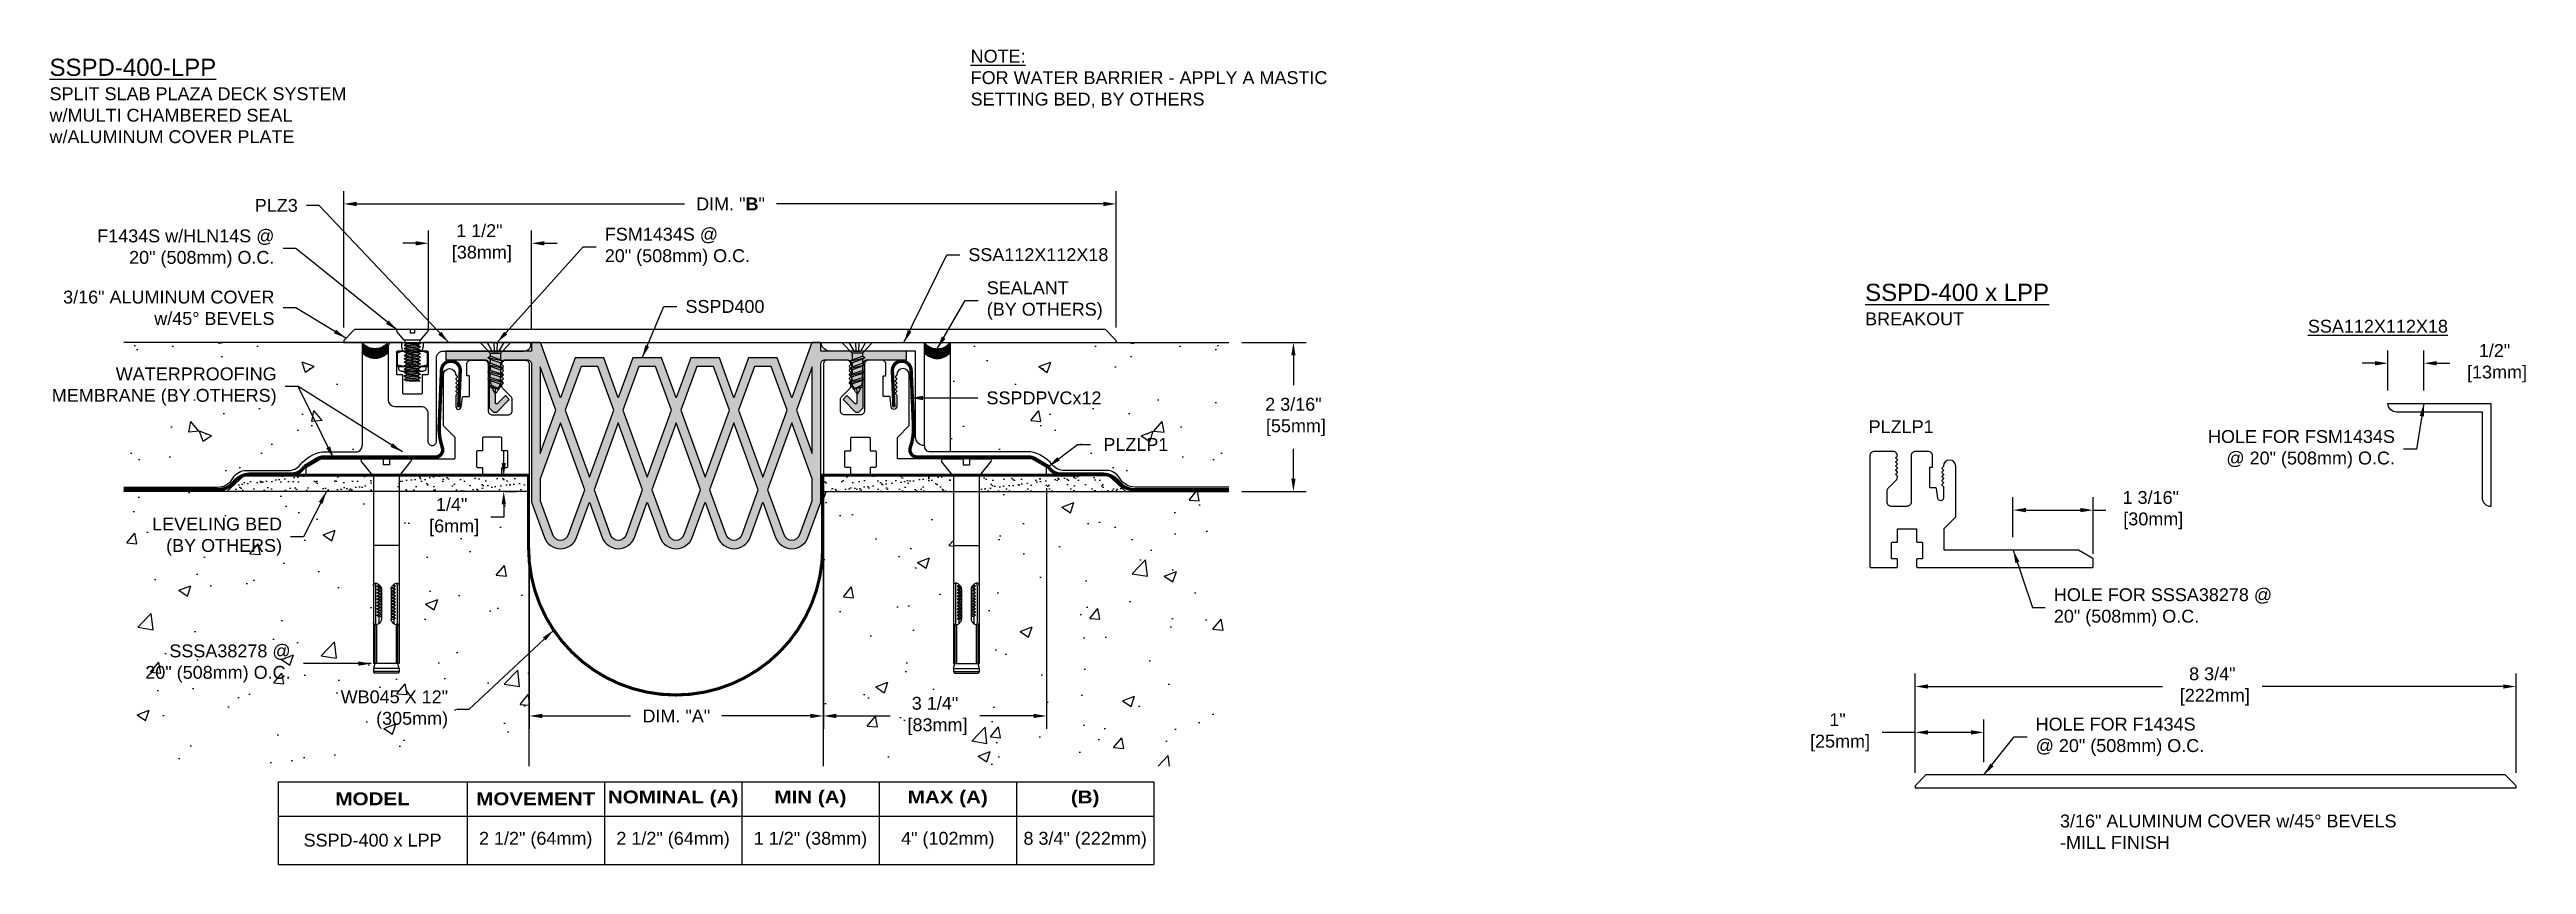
# Model space of a CAD drawing. Header units: inches. Extents: x 0.2 to 36.2, y 0.2 to 12.1.
import ezdxf

# ---------------------------------------------------------------- set-up
doc = ezdxf.new("R2010")
doc.units = ezdxf.units.IN
doc.header["$MEASUREMENT"] = 0
for name, color, linetype in [('Anchors', 4, 'Continuous'), ('Conditions', 1, 'Continuous'), ('Dimensions', 3, 'Continuous'), ('Fillers', 2, 'Continuous'), ('Metals', 7, 'Continuous'), ('Seal', 5, 'Continuous'), ('TABLE', 1, 'Continuous'), ('Text', 2, 'Continuous')]:
    doc.layers.add(name, color=color, linetype=linetype)
doc.styles.add('ARIAL', font='arial.ttf')
doc.styles.add('Arial Bold', font='')
doc.styles.get('Arial Bold').set_extended_font_data('Arial Black')
doc.dimstyles.new('Arial', dxfattribs={"dimtxt": 0.1875, "dimasz": 0.1875, "dimexe": 0.1875, "dimexo": 0.1875, "dimgap": 0.1875, "dimtad": 0, "dimtih": 1, "dimtoh": 1, "dimdec": 4, "dimzin": 0, "dimdsep": 46, "dimlunit": 4, "dimtxsty": 'ARIAL', "dimcen": 0.1875, "dimadec": 0, "dimazin": 0, "dimtfac": 1, "dimtdec": 4, "dimtofl": 0, "dimtmove": 0, "dimatfit": 3, "dimfxl": 0, "dimfrac": 2, "dimtolj": 1, "dimtzin": 0, "dimarcsym": 0})
pattern_1 = [(37.5, (-23.1104, 1.58888), (-0.00629934, 0.1926824), [0, -0.152, 0, -0.17, 0, -0.1625]), (7.5, (-23.1104, 1.58888), (0.1769777, 0.2822146), [0, -0.082, 0, -0.137, 0, -0.0525]), (327.5, (-23.2334, 1.58888), (0.3114142, 0.0005659), [0, -0.05, 0, -0.18, 0, -0.235]), (317.5, (-23.2334, 1.58888), (0.3006127, 0.0877676), [0, -0.025, 0, -0.118, 0, -0.135])]
pattern_2 = [(37.5, (-24.57916, 1.58888), (-0.0062993, 0.1926824), [0, -0.152, 0, -0.17, 0, -0.1625]), (7.5, (-24.57916, 1.58888), (0.1769777, 0.2822146), [0, -0.082, 0, -0.137, 0, -0.0525]), (327.5, (-24.70216, 1.58888), (0.3114142, 0.0005659), [0, -0.05, 0, -0.18, 0, -0.235]), (317.5, (-24.70216, 1.58888), (0.3006127, 0.0877676), [0, -0.025, 0, -0.118, 0, -0.135])]

msp = doc.modelspace()

# ---------------------------------------------------------------- texts
at = {"layer": 'Text', "style": 'ARIAL'}
for s, insert, char_height, width, attachment_point in [('{\\LSSPD-400-LPP\\P\\H0.75x;\\lSPLIT SLAB PLAZA DECK SYSTEM\\Pw/MULTI CHAMBERED SEAL\\Pw/ALUMINUM COVER PLATE}', (0.15543, 11.93056), 0.25, 4.7396332, 1), ('{\\LNOTE:}\\PFOR WATER BARRIER - APPLY A MASTIC SETTING BED, BY OTHERS', (13.5661, 12.06117), 0.1875, 5.9299694, 1), ('PLZ3', (3.76919, 9.79312), 0.1875, 3.2637827, 6), ('F1434S w/HLN14S @\\P20" (508mm) O.C.', (3.42942, 9.16555), 0.1875, 2.5915624, 6), ('FSM1434S @\\P20" (508mm) O.C.', (8.23946, 9.18979), 0.1875, 2.5915624, 4), ('SSA112X112X18', (13.5329, 9.07563), 0.1875, 3.2637827, 4), ('SEALANT\\P(BY OTHERS)', (13.80107, 8.41054), 0.1875, 3.2637827, 4), ('{\\LSSPD-400 x LPP\\P\\H0.75x;\\lBREAKOUT}', (26.59001, 8.65313), 0.25, 4.7396332, 1), ('3/16" ALUMINUM COVER\\Pw/45%%D BEVELS', (3.42942, 8.30199), 0.1875, 3.8104847, 6), ('SSPD400', (9.41392, 8.32158), 0.1875, 2.2001284, 4), ('{\\LSSA112X112X18}', (35.07589, 8.03344), 0.1875, 2.2451472, 6), ('WATERPROOFING\\PMEMBRANE (BY OTHERS)', (3.46167, 7.15626), 0.1875, 4.3238956, 6), ('SSPDPVCx12', (13.79671, 6.99016), 0.1875, 2.6162653, 4), ('\\A1;PLZLP1', (26.64152, 6.57213), 0.1875, 2.4899842, 4), ('HOLE FOR FSM1434S \\P@ 20" (508mm) O.C.', (34.30398, 6.24391), 0.1875, 3.9506446, 6), ('\\A1;PLZLP1', (15.49889, 6.31314), 0.1875, 1.5723882, 4), ('LEVELING BED\\P(BY OTHERS)', (3.54017, 4.97034), 0.1875, 3.9533146, 6), ('HOLE FOR SSSA38278 @\\P20" (508mm) O.C.', (29.33846, 3.94101), 0.1875, 3.6647516, 4), ('SSSA38278 @\\P20" (508mm) O.C.', (3.66528, 3.12252), 0.1875, 3.3236063, 6), ('HOLE FOR F1434S\\P@ 20" (508mm) O.C.', (29.07276, 2.05649), 0.1875, 3.9506446, 4), ('3/16" ALUMINUM COVER w/45%%D BEVELS\\P-MILL FINISH', (29.4275, 0.67262), 0.1875, 7.9297767, 4)]:
    msp.add_mtext(s, dxfattribs=dict(at, insert=insert, char_height=char_height, width=width, attachment_point=attachment_point))
at = {"layer": 'Text', "insert": (5.95743, 2.45339), "char_height": 0.1875, "attachment_point": 6, "style": 'ARIAL'}
msp.add_mtext('WB045 X 12"\\P(305mm)', dxfattribs=at)

# ---------------------------------------------------------------- blocks, each defined once
blk = doc.blocks.new('PLZLP1')
blk.add_lwpolyline([(1.247, 0.73, 0.198912), (1.25, 0.737), (1.25, 1.473, 1), (1.07, 1.473, -0.198912), (1.067, 1.466), (1.051, 1.45, 0.414214), (1.051, 1.436), (1.067, 1.42, -0.198912), (1.07, 1.413, -0.198912), (1.067, 1.406), (1.051, 1.39, 0.414214), (1.051, 1.376), (1.067, 1.36, -0.198912), (1.07, 1.353, -0.198912), (1.067, 1.346), (1.051, 1.33, 0.414214), (1.051, 1.316), (1.067, 1.3, -0.198912), (1.07, 1.293, -0.198912), (1.067, 1.286), (1.051, 1.27, 0.414214), (1.051, 1.256), (1.067, 1.24, -0.198912), (1.07, 1.233, -0.198912), (1.067, 1.226), (1.051, 1.21, 0.414214), (1.051, 1.196), (1.067, 1.18, -0.198912), (1.07, 1.173), (1.07, 1.01, -0.93609), (0.99, 1.005), (0.971, 1.149, 0.376062), (0.961, 1.158), (0.88, 1.158, -0.414214), (0.87, 1.168), (0.87, 1.448, -0.414214), (0.88, 1.458), (0.9, 1.458, 0.414214), (0.91, 1.468), (0.91, 1.626, 0.414214), (0.847, 1.688), (0.662, 1.688, 0.414214), (0.6, 1.626), (0.6, 0.951, -0.414214), (0.537, 0.888), (0.312, 0.888, -0.414214), (0.25, 0.951), (0.25, 1.112, -0.198912), (0.268, 1.156), (0.382, 1.27, 0.198912), (0.4, 1.314), (0.4, 1.326, 0.198912), (0.397, 1.333), (0.381, 1.348, -0.414214), (0.381, 1.363), (0.397, 1.378, 0.198912), (0.4, 1.386, 0.198912), (0.397, 1.393), (0.381, 1.408, -0.414214), (0.381, 1.423), (0.397, 1.438, 0.198912), (0.4, 1.446, 0.198912), (0.397, 1.453), (0.381, 1.468, -0.414214), (0.381, 1.483), (0.397, 1.498, 0.198912), (0.4, 1.506, 0.198912), (0.397, 1.513), (0.381, 1.528, -0.414214), (0.381, 1.543), (0.397, 1.558, 0.198912), (0.4, 1.566, 0.198912), (0.397, 1.573), (0.381, 1.588, -0.414214), (0.381, 1.603), (0.397, 1.618, 0.198912), (0.4, 1.626, 0.414214), (0.337, 1.688), (0.062, 1.688, 0.414214), (0, 1.626), (0, 0.01, 0.414214), (0.01, 0), (0.39, 0, 0.414214), (0.4, 0.01), (0.4, 0.115, 0.414214), (0.39, 0.125), (0.322, 0.125, -0.414214), (0.312, 0.135), (0.312, 0.355, -0.414214), (0.322, 0.365), (0.39, 0.365, 0.414214), (0.4, 0.375), (0.4, 0.553, -0.414214), (0.41, 0.563), (0.67, 0.563, -0.414214), (0.68, 0.553), (0.68, 0.375, 0.414214), (0.69, 0.365), (0.757, 0.365, -0.414214), (0.767, 0.355), (0.767, 0.135, -0.414214), (0.757, 0.125), (0.69, 0.125, 0.414214), (0.68, 0.115), (0.68, 0.01, 0.414214), (0.69, 0), (3.24, 0, 0.414214), (3.25, 0.01), (3.25, 0.119, 0.267949), (3.245, 0.128), (3.036, 0.249, 0.131652), (3.031, 0.25), (1.09, 0.25, -0.414214), (1.08, 0.26), (1.08, 0.558, -0.198912), (1.083, 0.565)], format="xyb", close=True)
blk = doc.blocks.new('SSSA38278')
for p, q in [((-0.341, 0), (-0.045, 0)), ((-0.045, 0), (-0.045, -0.09)), ((0.045, 0), (0.341, 0)), ((0.045, 0), (0.045, -0.09)), ((-0.191, -0.246), (-0.36, -0.039)), ((-0.187, -0.256), (-0.187, -2.982)), ((-0.045, -0.09), (0.045, -0.09)), ((0.188, -0.256), (0.188, -2.982)), ((0.191, -0.246), (0.36, -0.039)), ((-0.187, -1.262), (0.188, -1.262)), ((-0.157, -1.843), (-0.157, -2.387)), ((-0.135, -1.857), (-0.108, -1.84)), ((-0.135, -1.857), (-0.089, -1.849)), ((-0.135, -1.857), (-0.108, -1.873)), ((-0.135, -1.904), (-0.108, -1.887)), ((-0.135, -1.904), (-0.071, -1.893)), ((-0.135, -1.904), (-0.108, -1.92)), ((-0.135, -1.951), (-0.108, -1.934)), ((-0.135, -1.951), (-0.07, -1.94)), ((-0.135, -1.951), (-0.108, -1.967)), ((-0.135, -1.998), (-0.108, -1.981)), ((-0.135, -1.998), (-0.07, -1.986)), ((-0.135, -1.998), (-0.108, -2.014)), ((-0.135, -2.044), (-0.108, -2.028)), ((-0.135, -2.044), (-0.07, -2.033)), ((-0.135, -2.044), (-0.108, -2.061)), ((-0.135, -2.091), (-0.108, -2.075)), ((-0.135, -2.091), (-0.07, -2.08)), ((-0.135, -2.091), (-0.108, -2.108)), ((-0.135, -2.138), (-0.108, -2.122)), ((-0.135, -2.138), (-0.07, -2.127)), ((-0.135, -2.138), (-0.108, -2.155)), ((-0.108, -1.83), (-0.108, -1.84)), ((-0.108, -1.84), (-0.098, -1.838)), ((-0.078, -1.867), (-0.108, -1.873)), ((-0.108, -1.873), (-0.108, -1.887)), ((-0.108, -1.887), (-0.073, -1.88)), ((-0.07, -1.912), (-0.108, -1.92)), ((-0.108, -1.92), (-0.108, -1.934)), ((-0.108, -1.934), (-0.07, -1.926)), ((-0.07, -1.959), (-0.108, -1.967)), ((-0.108, -1.967), (-0.108, -1.981)), ((-0.108, -1.981), (-0.07, -1.973)), ((-0.07, -2.006), (-0.108, -2.014)), ((-0.108, -2.014), (-0.108, -2.028)), ((-0.108, -2.028), (-0.07, -2.02)), ((-0.07, -2.053), (-0.108, -2.061)), ((-0.108, -2.061), (-0.108, -2.075)), ((-0.108, -2.075), (-0.07, -2.067)), ((-0.07, -2.1), (-0.108, -2.108)), ((-0.108, -2.108), (-0.108, -2.122)), ((-0.108, -2.122), (-0.07, -2.114)), ((-0.07, -2.147), (-0.108, -2.155)), ((-0.108, -2.155), (-0.108, -2.169)), ((-0.108, -2.169), (-0.07, -2.16)), ((-0.07, -1.896), (-0.07, -2.334)), ((0.071, -1.895), (0.108, -1.887)), ((0.071, -1.896), (0.071, -2.334)), ((0.071, -1.915), (0.135, -1.904)), ((0.071, -1.915), (0.135, -1.904)), ((0.108, -1.92), (0.071, -1.928)), ((0.071, -1.942), (0.108, -1.934)), ((0.071, -1.962), (0.135, -1.951)), ((0.108, -1.967), (0.071, -1.975)), ((0.071, -1.989), (0.108, -1.981)), ((0.071, -2.009), (0.135, -1.998)), ((0.108, -2.014), (0.071, -2.022)), ((0.071, -2.036), (0.108, -2.028)), ((0.071, -2.056), (0.135, -2.044)), ((0.108, -2.061), (0.071, -2.069)), ((0.071, -2.083), (0.108, -2.075)), ((0.071, -2.103), (0.135, -2.091)), ((0.108, -2.108), (0.071, -2.116)), ((0.071, -2.13), (0.108, -2.122)), ((0.071, -2.149), (0.135, -2.138)), ((0.108, -2.155), (0.071, -2.163)), ((0.108, -1.873), (0.072, -1.881)), ((0.078, -1.867), (0.135, -1.857)), ((0.093, -1.844), (0.108, -1.84)), ((0.108, -1.83), (0.108, -1.84)), ((0.135, -1.857), (0.108, -1.84)), ((0.135, -1.857), (0.108, -1.873)), ((0.108, -1.873), (0.108, -1.887)), ((0.135, -1.904), (0.108, -1.887)), ((0.135, -1.904), (0.108, -1.92)), ((0.108, -1.92), (0.108, -1.934)), ((0.135, -1.951), (0.108, -1.934)), ((0.135, -1.951), (0.108, -1.967)), ((0.108, -1.967), (0.108, -1.981)), ((0.135, -1.998), (0.108, -1.981)), ((0.135, -1.998), (0.108, -2.014)), ((0.108, -2.014), (0.108, -2.028)), ((0.135, -2.044), (0.108, -2.028)), ((0.135, -2.044), (0.108, -2.061)), ((0.108, -2.061), (0.108, -2.075)), ((0.135, -2.091), (0.108, -2.075)), ((0.135, -2.091), (0.108, -2.108)), ((0.108, -2.108), (0.108, -2.122)), ((0.135, -2.138), (0.108, -2.122)), ((0.135, -2.138), (0.108, -2.155)), ((0.108, -2.155), (0.108, -2.169)), ((0.158, -1.843), (0.158, -2.387)), ((-0.166, -2.42), (-0.166, -2.982)), ((-0.143, -2.42), (-0.143, -2.982)), ((-0.135, -2.185), (-0.108, -2.169)), ((-0.135, -2.185), (-0.07, -2.174)), ((-0.135, -2.185), (-0.108, -2.202)), ((-0.135, -2.232), (-0.108, -2.215)), ((-0.135, -2.232), (-0.07, -2.221)), ((-0.135, -2.232), (-0.108, -2.248)), ((-0.135, -2.279), (-0.108, -2.262)), ((-0.135, -2.279), (-0.07, -2.268)), ((-0.135, -2.279), (-0.108, -2.295)), ((-0.135, -2.326), (-0.108, -2.309)), ((-0.135, -2.326), (-0.07, -2.315)), ((-0.135, -2.326), (-0.108, -2.342)), ((-0.07, -2.193), (-0.108, -2.202)), ((-0.108, -2.202), (-0.108, -2.215)), ((-0.108, -2.215), (-0.07, -2.207)), ((-0.07, -2.24), (-0.108, -2.248)), ((-0.108, -2.248), (-0.108, -2.262)), ((-0.108, -2.262), (-0.07, -2.254)), ((-0.07, -2.287), (-0.108, -2.295)), ((-0.108, -2.295), (-0.108, -2.309)), ((-0.108, -2.309), (-0.07, -2.301)), ((-0.07, -2.334), (-0.108, -2.342)), ((-0.108, -2.342), (-0.108, -2.401)), ((0.071, -2.177), (0.108, -2.169)), ((0.071, -2.196), (0.135, -2.185)), ((0.108, -2.202), (0.071, -2.21)), ((0.071, -2.224), (0.108, -2.215)), ((0.071, -2.243), (0.135, -2.232)), ((0.108, -2.248), (0.071, -2.257)), ((0.071, -2.27), (0.108, -2.262)), ((0.071, -2.29), (0.135, -2.279)), ((0.108, -2.295), (0.071, -2.303)), ((0.135, -2.185), (0.108, -2.169)), ((0.135, -2.185), (0.108, -2.202)), ((0.108, -2.202), (0.108, -2.215)), ((0.135, -2.232), (0.108, -2.215)), ((0.135, -2.232), (0.108, -2.248)), ((0.108, -2.248), (0.108, -2.262)), ((0.135, -2.279), (0.108, -2.262)), ((0.135, -2.279), (0.108, -2.295)), ((0.108, -2.295), (0.108, -2.401)), ((0.143, -2.42), (0.143, -2.982)), ((0.166, -2.42), (0.166, -2.982)), ((-0.187, -3.053), (-0.168, -2.982)), ((-0.187, -2.982), (0.188, -2.982)), ((-0.187, -3.053), (0.188, -3.053)), ((-0.187, -3.053), (-0.187, -3.099)), ((-0.187, -3.099), (0.188, -3.099)), ((-0.187, -3.099), (-0.174, -3.123)), ((-0.174, -3.123), (0.174, -3.123)), ((0.168, -2.982), (0.188, -3.053)), ((0.188, -3.099), (0.174, -3.123)), ((0.188, -3.053), (0.188, -3.099))]:
    blk.add_line(p, q)
for centre, radius, start, end in [((-0.341, -0.024), 0.0239, 90, 219.032), ((-0.202, -0.256), 0.015, 0, 39.1666), ((0.203, -0.256), 0.015, 140.8334, 180), ((0.341, -0.024), 0.0239, 320.968, 90), ((-0.159, -1.839), 0.0276, 135, 168.9394), ((-0.135, -1.843), 0.0524, 168.9394, 180), ((-0.159, -1.839), 0.0276, 101.0606, 135), ((-0.155, -1.863), 0.0524, 76.6123, 101.0606), ((-0.129, -1.839), 0.0276, 135, 168.9394), ((-0.105, -1.843), 0.0524, 168.9394, 180), ((-0.129, -1.839), 0.0276, 110.9085, 135), ((-0.161, -1.888), 0.0783, 59.3028, 76.6123), ((-0.179, -1.919), 0.114, 45, 59.3028), ((-0.179, -1.919), 0.114, 30.6972, 45), ((-0.148, -1.901), 0.0783, 13.3877, 30.6972), ((-0.123, -1.895), 0.0524, 358.2993, 13.3877), ((0.123, -1.895), 0.0524, 166.6123, 181.7007), ((0.148, -1.901), 0.0783, 149.3028, 166.6123), ((0.179, -1.919), 0.114, 135, 149.3028), ((0.179, -1.919), 0.114, 120.6972, 135), ((0.161, -1.888), 0.0783, 103.3877, 120.6972), ((0.129, -1.839), 0.0276, 45, 69.0915), ((0.155, -1.863), 0.0524, 78.9394, 103.3877), ((0.129, -1.839), 0.0276, 11.0606, 45), ((0.105, -1.843), 0.0524, 360, 11.0606), ((0.159, -1.839), 0.0276, 45, 78.9394), ((0.159, -1.839), 0.0276, 11.0606, 45), ((0.135, -1.843), 0.0524, 0, 11.0606), ((-0.135, -2.387), 0.0524, 180, 191.0606), ((-0.159, -2.392), 0.0276, 191.0606, 225), ((-0.159, -2.392), 0.0276, 225, 258.9394), ((-0.155, -2.367), 0.0524, 258.9394, 283.3877), ((-0.105, -2.387), 0.0524, 180, 191.0606), ((-0.129, -2.392), 0.0276, 191.0606, 225), ((-0.129, -2.392), 0.0276, 225, 249.0915), ((-0.161, -2.342), 0.0783, 283.3877, 300.6972), ((-0.179, -2.311), 0.114, 300.6972, 315), ((-0.179, -2.311), 0.114, 315, 329.3028), ((-0.148, -2.329), 0.0783, 329.3028, 346.6123), ((-0.123, -2.335), 0.0524, 346.6123, 1.7007), ((0.123, -2.335), 0.0524, 178.2993, 193.3877), ((0.148, -2.329), 0.0783, 193.3877, 210.6972), ((0.179, -2.311), 0.114, 210.6972, 225), ((0.179, -2.311), 0.114, 225, 239.3028), ((0.161, -2.342), 0.0783, 239.3028, 256.6123), ((0.129, -2.392), 0.0276, 290.9085, 315), ((0.155, -2.367), 0.0524, 256.6123, 281.0606), ((0.129, -2.392), 0.0276, 315, 348.9394), ((0.105, -2.387), 0.0524, 348.9394, 0), ((0.159, -2.392), 0.0276, 281.0606, 315), ((0.159, -2.392), 0.0276, 315, 348.9394), ((0.135, -2.387), 0.0524, 348.9394, 360)]:
    blk.add_arc(centre, radius, start, end)
blk = doc.blocks.new('*D5')
at = {"layer": 'Defpoints', "color": 0}
for p in [(14.672, 5.865), (11.422, 3.807), (11.422, 2.36)]:
    blk.add_point(p, dxfattribs=at)
at = {"layer": 'Dimensions', "color": 0, "lineweight": -2}
for p, q in [((14.672, 5.677), (14.672, 2.173)), ((11.422, 3.62), (11.422, 2.173)), ((11.609, 2.36), (12.395, 2.36)), ((14.484, 2.36), (13.699, 2.36))]:
    blk.add_line(p, q, dxfattribs=at)
at = {"layer": 'Dimensions', "color": 0}
for points in [[(11.609, 2.391), (11.609, 2.329), (11.422, 2.36)], [(14.484, 2.391), (14.484, 2.329), (14.672, 2.36)]]:
    blk.add_solid(points, dxfattribs=at)
at = {"layer": 'Dimensions', "color": 0, "insert": (13.047, 2.36), "char_height": 0.1875, "attachment_point": 5, "style": 'ARIAL'}
blk.add_mtext('\\A1;3 1/4"\\P [83mm]', dxfattribs=at)
blk = doc.blocks.new('*D6')
at = {"layer": 'Defpoints', "color": 0}
for p in [(17.327, 7.798), (18.266, 7.798), (17.328, 5.63)]:
    blk.add_point(p, dxfattribs=at)
at = {"layer": 'Dimensions', "color": 0, "lineweight": -2}
for p, q in [((17.514, 7.798), (18.453, 7.798)), ((18.266, 7.61), (18.266, 7.179)), ((18.266, 5.817), (18.266, 6.248)), ((17.515, 5.63), (18.453, 5.63))]:
    blk.add_line(p, q, dxfattribs=at)
at = {"layer": 'Dimensions', "color": 0}
for points in [[(18.234, 7.61), (18.297, 7.61), (18.266, 7.798)], [(18.234, 5.817), (18.297, 5.817), (18.266, 5.63)]]:
    blk.add_solid(points, dxfattribs=at)
at = {"layer": 'Dimensions', "color": 0, "insert": (18.266, 6.714), "char_height": 0.1875, "attachment_point": 5, "style": 'ARIAL'}
blk.add_mtext('\\A1;2 3/16"\\P [55mm]', dxfattribs=at)
blk = doc.blocks.new('*D7')
at = {"layer": 'Defpoints', "color": 0}
for p in [(5.672, 9.242), (5.672, 7.798), (7.172, 7.798)]:
    blk.add_point(p, dxfattribs=at)
at = {"layer": 'Dimensions', "color": 0, "lineweight": -2}
for p, q in [((5.672, 7.985), (5.672, 9.43)), ((7.172, 7.985), (7.172, 9.43)), ((5.484, 9.242), (5.297, 9.242)), ((7.359, 9.242), (7.547, 9.242))]:
    blk.add_line(p, q, dxfattribs=at)
at = {"layer": 'Dimensions', "color": 0}
for points in [[(5.484, 9.274), (5.484, 9.211), (5.672, 9.242)], [(7.359, 9.274), (7.359, 9.211), (7.172, 9.242)]]:
    blk.add_solid(points, dxfattribs=at)
at = {"layer": 'Dimensions', "color": 0, "insert": (6.413, 9.242), "char_height": 0.1875, "attachment_point": 5, "style": 'ARIAL'}
blk.add_mtext('\\A1;1 1/2"\\P [38mm]', dxfattribs=at)
blk = doc.blocks.new('*D8')
at = {"layer": 'Defpoints', "color": 0}
for p in [(7.13, 5.855), (6.6, 5.63), (6.768, 5.63)]:
    blk.add_point(p, dxfattribs=at)
at = {"layer": 'Dimensions', "color": 0, "lineweight": -2}
for p, q in [((6.768, 6.042), (6.768, 6.23)), ((6.943, 5.855), (6.581, 5.855)), ((6.768, 5.442), (6.768, 5.255)), ((6.788, 5.63), (6.956, 5.63)), ((6.768, 5.255), (6.581, 5.255))]:
    blk.add_line(p, q, dxfattribs=at)
at = {"layer": 'Dimensions', "color": 0}
for points in [[(6.737, 6.042), (6.799, 6.042), (6.768, 5.855)], [(6.737, 5.442), (6.799, 5.442), (6.768, 5.63)]]:
    blk.add_solid(points, dxfattribs=at)
at = {"layer": 'Dimensions', "color": 0, "insert": (6.01, 5.255), "char_height": 0.1875, "attachment_point": 5, "style": 'ARIAL'}
blk.add_mtext('\\A1;1/4"\\P [6mm]', dxfattribs=at)
blk = doc.blocks.new('*D9')
at = {"layer": 'Defpoints', "color": 0}
for p in [(7.14, 5.63), (11.422, 5.63), (7.14, 2.36)]:
    blk.add_point(p, dxfattribs=at)
at = {"layer": 'Dimensions', "color": 0, "lineweight": -2}
for p, q in [((7.14, 5.442), (7.14, 2.173)), ((11.422, 5.442), (11.422, 2.173)), ((7.328, 2.36), (8.616, 2.36)), ((11.234, 2.36), (9.945, 2.36))]:
    blk.add_line(p, q, dxfattribs=at)
at = {"layer": 'Dimensions', "color": 0}
for points in [[(7.328, 2.391), (7.328, 2.329), (7.14, 2.36)], [(11.234, 2.391), (11.234, 2.329), (11.422, 2.36)]]:
    blk.add_solid(points, dxfattribs=at)
at = {"layer": 'Dimensions', "color": 0, "insert": (9.281, 2.36), "char_height": 0.1875, "attachment_point": 5, "style": 'ARIAL'}
blk.add_mtext('\\A1;DIM. "A"', dxfattribs=at)
blk = doc.blocks.new('SSA112X112X18')
blk.add_lwpolyline([(0, 0), (-1.5, 0), (-1.5, -1.5, 0.414214), (-1.375, -1.375), (-1.375, -0.125), (-0.125, -0.125, 0.414214)], format="xyb", close=True)
blk = doc.blocks.new('FSM1434S')
for p, q in [((0.202, 0), (-0.202, 0)), ((-0.122, 0), (-0.046, -0.132)), ((-0.024, 0), (-0.019, -0.132)), ((0.024, 0), (0.019, -0.132)), ((0.122, 0), (0.046, -0.132)), ((-0.209, -0.016), (-0.075, -0.154)), ((-0.112, -0.221), (-0.075, -0.2)), ((0.113, -0.273), (-0.112, -0.221)), ((-0.112, -0.221), (-0.075, -0.243)), ((-0.112, -0.325), (-0.075, -0.303)), ((0.113, -0.376), (-0.112, -0.325)), ((-0.112, -0.325), (-0.075, -0.346)), ((-0.075, -0.154), (0.075, -0.154)), ((-0.075, -0.154), (-0.075, -0.2)), ((0.075, -0.251), (-0.075, -0.2)), ((-0.075, -0.243), (-0.075, -0.246)), ((-0.075, -0.243), (-0.075, -0.303)), ((-0.075, -0.243), (0.075, -0.295)), ((0.075, -0.354), (-0.075, -0.303)), ((-0.075, -0.346), (0.075, -0.398)), ((-0.075, -0.346), (-0.075, -0.406)), ((-0.046, -0.132), (0.046, -0.132)), ((0.209, -0.016), (0.075, -0.154)), ((0.075, -0.154), (0.075, -0.251)), ((0.113, -0.273), (0.075, -0.251)), ((0.113, -0.273), (0.075, -0.295)), ((0.075, -0.295), (0.075, -0.298)), ((0.075, -0.295), (0.075, -0.354)), ((0.113, -0.376), (0.075, -0.354)), ((-0.112, -0.428), (-0.075, -0.406)), ((0.113, -0.479), (-0.112, -0.428)), ((-0.112, -0.428), (-0.075, -0.449)), ((-0.112, -0.531), (-0.075, -0.509)), ((0.105, -0.581), (-0.112, -0.531)), ((-0.112, -0.531), (-0.075, -0.553)), ((-0.089, -0.64), (-0.063, -0.619)), ((0.058, -0.681), (-0.089, -0.64)), ((-0.089, -0.64), (-0.051, -0.661)), ((0.075, -0.458), (-0.075, -0.406)), ((-0.075, -0.509), (-0.075, -0.449)), ((-0.075, -0.449), (0.075, -0.501)), ((0.073, -0.56), (-0.075, -0.509)), ((-0.075, -0.553), (0.067, -0.602)), ((0.058, -0.681), (-0.063, -0.619)), ((-0.051, -0.661), (0.058, -0.681)), ((0.105, -0.581), (0.067, -0.602)), ((0.105, -0.581), (0.073, -0.56)), ((0.113, -0.376), (0.075, -0.398)), ((0.075, -0.398), (0.075, -0.458)), ((0.113, -0.479), (0.075, -0.458)), ((0.113, -0.479), (0.075, -0.501)), ((0.075, -0.524), (0.075, -0.501))]:
    blk.add_line(p, q)
for centre, radius, start, end in [((-0.202, -0.01), 0.0096, 90, 224.3206), ((0.202, -0.01), 0.0096, 315.6794, 90), ((0.298, -0.526), 0.373, 184.1974, 194.4309), ((0.298, -0.526), 0.373, 201.2487, 216.9667), ((-0.298, -0.526), 0.373, 323.0333, 335.8104), ((-0.298, -0.526), 0.373, 336.5004, 348.2654), ((-0.298, -0.526), 0.373, 354.6624, 0.1882)]:
    blk.add_arc(centre, radius, start, end)
blk = doc.blocks.new('Sealant')
blk.add_hatch(color=253).paths.add_polyline_path([(0, -0.143), (0, 0, -0.481905), (-0.378, 0), (-0.378, -0.143, 0.481905)])
for centre in [(-0.189, 0.151), (-0.189, 0.008)]:
    blk.add_arc(centre, 0.242, 218.5407, 321.4593)
blk = doc.blocks.new('*T16')
at = {"layer": 'TABLE', "color": 0, "linetype": 'ByBlock', "lineweight": -2}
for p, q in [((0, 0), (12.75, 0)), ((0, 0), (0, -1.205)), ((2.75, 0), (2.75, -1.205)), ((4.75, 0), (4.75, -1.205)), ((6.75, 0), (6.75, -1.205)), ((8.75, 0), (8.75, -1.205)), ((10.75, 0), (10.75, -1.205)), ((12.75, 0), (12.75, -1.205)), ((0, -0.5), (12.75, -0.5)), ((0, -1.205), (12.75, -1.205))]:
    blk.add_line(p, q, dxfattribs=at)
at = {"layer": 'TABLE', "color": 2, "char_height": 0.1875, "attachment_point": 5}
for s, insert, width, style in [('{\\fArial Black|b0|i0|c0|p34;MODEL}', (1.375, -0.25), 2.63, 'Arial Bold'), ('{\\fArial Black|b0|i0|c0|p34;MOVEMENT}', (3.75, -0.25), 1.88, 'Arial Bold'), ('{\\fArial Black|b0|i0|c0|p34;NOMINAL (A)}', (5.75, -0.25), 1.88, 'Arial Bold'), ('{\\fArial Black|b0|i0|c0|p34;MIN (A)}', (7.75, -0.25), 1.88, 'Arial Bold'), ('{\\fArial Black|b0|i0|c0|p34;MAX (A)}', (9.75, -0.25), 1.88, 'Arial Bold'), ('(B)', (11.75, -0.25), 1.88, 'Arial Bold'), ('2 1/2" (64mm)', (3.75, -0.852), 1.88, 'ARIAL'), ('2 1/2" (64mm)', (5.75, -0.852), 1.88, 'ARIAL'), ('1 1/2" (38mm)', (7.75, -0.852), 1.88, 'ARIAL'), ('4" (102mm)', (9.75, -0.852), 1.88, 'ARIAL'), ('8 3/4" (222mm)', (11.75, -0.852), 1.88, 'ARIAL'), ('SSPD-400 x LPP', (1.375, -0.852), 2.63, 'ARIAL')]:
    blk.add_mtext(s, dxfattribs=dict(at, insert=insert, width=width, style=style))
blk = doc.blocks.new('SSPD400')
h = blk.add_hatch(color=256)
h.paths.add_polyline_path([(1.893, 0.03), (1.475, 0.03), (1.263, -0.552), (1.051, 0.03), (0.633, 0.03), (0.421, -0.552), (0.129, 0.25), (0, 0.25), (0, 0.125), (-1.25, 0.125), (-1.25, 0), (-0.679, 0, -0.414214), (-0.616, -0.063), (-0.616, -0.697), (-0.553, -0.76), (-0.508, -0.76), (-0.326, -0.578), (-0.382, -0.521), (-0.5, -0.639, -0.668179), (-0.526, -0.629), (-0.526, -0.45, -0.414214), (-0.486, -0.41, 0.414214), (-0.446, -0.37), (-0.446, -0.063, -0.414214), (-0.383, 0), (-0.063, 0, -0.414214), (0, -0.063), (0, -2.074), (0.186, -2.586, 0.315299), (0.421, -2.75, 0.315299), (0.656, -2.586), (0.842, -2.074), (1.028, -2.586, 0.315299), (1.263, -2.75, 0.315299), (1.498, -2.586), (1.684, -2.074), (1.87, -2.586, 0.315299), (2.105, -2.75, 0.315299), (2.34, -2.586), (2.526, -2.074), (2.712, -2.586, 0.315299), (2.947, -2.75, 0.315299), (3.182, -2.586), (3.368, -2.074), (3.554, -2.586, 0.315299), (3.789, -2.75, 0.315299), (4.024, -2.586), (4.21, -2.074), (4.21, -0.063, -0.414214), (4.273, 0), (4.593, 0, -0.414214), (4.656, -0.063), (4.656, -0.37, 0.414214), (4.696, -0.41, -0.414214), (4.736, -0.45), (4.736, -0.629, -0.668179), (4.71, -0.639), (4.592, -0.521), (4.536, -0.578), (4.718, -0.76), (4.763, -0.76), (4.826, -0.697), (4.826, -0.063, -0.414214), (4.889, 0), (5.46, 0), (5.46, 0.125), (4.21, 0.125), (4.21, 0.25), (4.081, 0.25), (3.789, -0.552), (3.577, 0.03), (3.159, 0.03), (2.947, -0.552), (2.735, 0.03), (2.317, 0.03), (2.105, -0.552)])
h.paths.add_polyline_path([(1.806, -0.095), (2.038, -0.735), (1.684, -1.709), (1.33, -0.735), (1.562, -0.095)], flags=16)
h.paths.add_polyline_path([(1.196, -0.735), (0.842, -1.709), (0.488, -0.735), (0.72, -0.095), (0.964, -0.095)], flags=16)
h.paths.add_polyline_path([(2.404, -0.095), (2.648, -0.095), (2.88, -0.735), (2.526, -1.709), (2.172, -0.735)], flags=16)
h.paths.add_polyline_path([(1.263, -0.918), (1.617, -1.892), (1.38, -2.543, -0.315299), (1.263, -2.625, -0.315299), (1.146, -2.543), (0.909, -1.892)], flags=16)
h.paths.add_polyline_path([(2.105, -0.918), (2.459, -1.892), (2.222, -2.543, -0.315299), (2.105, -2.625, -0.315299), (1.988, -2.543), (1.751, -1.892)], flags=16)
h.paths.add_polyline_path([(0.354, -0.735), (0.125, -1.365), (0.125, -0.104)], flags=16)
h.paths.add_polyline_path([(0.421, -0.918), (0.775, -1.892), (0.538, -2.543, -0.315299), (0.421, -2.625, -0.315299), (0.304, -2.543), (0.125, -2.052), (0.125, -1.731)], flags=16)
h.paths.add_polyline_path([(3.246, -0.095), (3.49, -0.095), (3.722, -0.735), (3.368, -1.709), (3.014, -0.735)], flags=16)
h.paths.add_polyline_path([(2.947, -0.918), (3.301, -1.892), (3.064, -2.543, -0.315299), (2.947, -2.625, -0.315299), (2.83, -2.543), (2.593, -1.892)], flags=16)
h.paths.add_polyline_path([(3.789, -0.918), (4.085, -1.731), (4.085, -2.052), (3.906, -2.543, -0.315299), (3.789, -2.625, -0.315299), (3.672, -2.543), (3.435, -1.892)], flags=16)
h.paths.add_polyline_path([(3.856, -0.735), (4.085, -0.104), (4.085, -1.365)], flags=16)
for points in [[(4.21, -0.063, -0.414214), (4.273, 0), (4.593, 0, -0.414214), (4.656, -0.063), (4.656, -0.37, 0.414214), (4.696, -0.41, -0.414214), (4.736, -0.45), (4.736, -0.629, -0.668179), (4.71, -0.639), (4.592, -0.521), (4.536, -0.578), (4.718, -0.76), (4.763, -0.76), (4.826, -0.697), (4.826, -0.063, -0.414214), (4.889, 0), (5.46, 0), (5.46, 0.125), (4.21, 0.125), (4.21, 0.25), (4.081, 0.25), (3.789, -0.552), (3.577, 0.03), (3.159, 0.03), (2.947, -0.552), (2.735, 0.03), (2.317, 0.03), (2.105, -0.552), (1.893, 0.03), (1.475, 0.03), (1.263, -0.552), (1.051, 0.03), (0.633, 0.03), (0.421, -0.552), (0.129, 0.25), (0, 0.25), (0, 0.125), (-1.25, 0.125), (-1.25, 0), (-0.679, 0, -0.414214), (-0.616, -0.063), (-0.616, -0.697), (-0.553, -0.76), (-0.508, -0.76), (-0.326, -0.578), (-0.382, -0.521), (-0.5, -0.639, -0.668179), (-0.526, -0.629), (-0.526, -0.45, -0.414214), (-0.486, -0.41, 0.414214), (-0.446, -0.37), (-0.446, -0.063, -0.414214), (-0.383, 0), (-0.063, 0, -0.414214), (0, -0.063), (0, -2.074), (0.186, -2.586, 0.315299), (0.421, -2.75, 0.315299), (0.656, -2.586), (0.842, -2.074), (1.028, -2.586, 0.315299), (1.263, -2.75, 0.315299), (1.498, -2.586), (1.684, -2.074), (1.87, -2.586, 0.315299), (2.105, -2.75, 0.315299), (2.34, -2.586), (2.526, -2.074), (2.712, -2.586, 0.315299), (2.947, -2.75, 0.315299), (3.182, -2.586), (3.368, -2.074), (3.554, -2.586, 0.315299), (3.789, -2.75, 0.315299), (4.024, -2.586), (4.21, -2.074)], [(0.421, -0.918), (0.125, -1.731), (0.125, -2.052), (0.304, -2.543, 0.315299), (0.421, -2.625, 0.315299), (0.538, -2.543), (0.775, -1.892)], [(1.263, -0.918), (0.909, -1.892), (1.146, -2.543, 0.315299), (1.263, -2.625, 0.315299), (1.38, -2.543), (1.617, -1.892)], [(2.105, -0.918), (1.751, -1.892), (1.988, -2.543, 0.315299), (2.105, -2.625, 0.315299), (2.222, -2.543), (2.459, -1.892)], [(2.947, -0.918), (2.593, -1.892), (2.83, -2.543, 0.315299), (2.947, -2.625, 0.315299), (3.064, -2.543), (3.301, -1.892)], [(4.085, -1.731), (3.789, -0.918), (3.435, -1.892), (3.672, -2.543, 0.315299), (3.789, -2.625, 0.315299), (3.906, -2.543), (4.085, -2.052)]]:
    blk.add_lwpolyline(points, format="xyb", close=True)
for points in [[(0.125, -0.104), (0.125, -1.365), (0.354, -0.735)], [(1.196, -0.735), (0.964, -0.095), (0.72, -0.095), (0.488, -0.735), (0.842, -1.709)], [(1.806, -0.095), (1.562, -0.095), (1.33, -0.735), (1.684, -1.709), (2.038, -0.735)], [(2.648, -0.095), (2.404, -0.095), (2.172, -0.735), (2.526, -1.709), (2.88, -0.735)], [(3.49, -0.095), (3.246, -0.095), (3.014, -0.735), (3.368, -1.709), (3.722, -0.735)], [(4.085, -0.104), (3.856, -0.735), (4.085, -1.365)]]:
    blk.add_lwpolyline(points, close=True)
blk = doc.blocks.new('*D17')
at = {"layer": 'Defpoints', "color": 0}
for p in [(28.743, 5.357), (28.743, 4.774), (29.91, 4.534)]:
    blk.add_point(p, dxfattribs=at)
at = {"layer": 'Dimensions', "color": 0, "lineweight": -2}
for p, q in [((28.743, 4.961), (28.743, 5.545)), ((29.91, 4.721), (29.91, 5.545)), ((28.93, 5.357), (29.722, 5.357)), ((29.91, 5.357), (30.097, 5.357))]:
    blk.add_line(p, q, dxfattribs=at)
at = {"layer": 'Dimensions', "color": 0}
for points in [[(28.93, 5.389), (28.93, 5.326), (28.743, 5.357)], [(29.722, 5.389), (29.722, 5.326), (29.91, 5.357)]]:
    blk.add_solid(points, dxfattribs=at)
at = {"layer": 'Dimensions', "color": 0, "insert": (30.749, 5.357), "char_height": 0.1875, "attachment_point": 5, "style": 'ARIAL'}
blk.add_mtext('\\A1;1 3/16"\\P [30mm]', dxfattribs=at)
blk = doc.blocks.new('*D18')
at = {"layer": 'Defpoints', "color": 0}
for p in [(34.727, 7.496), (34.202, 6.91), (34.727, 6.91)]:
    blk.add_point(p, dxfattribs=at)
at = {"layer": 'Dimensions', "color": 0, "lineweight": -2}
for p, q in [((34.202, 7.097), (34.202, 7.683)), ((34.727, 7.097), (34.727, 7.683)), ((34.015, 7.496), (33.827, 7.496)), ((34.914, 7.496), (35.102, 7.496))]:
    blk.add_line(p, q, dxfattribs=at)
at = {"layer": 'Dimensions', "color": 0}
for points in [[(34.015, 7.527), (34.015, 7.464), (34.202, 7.496)], [(34.914, 7.527), (34.914, 7.464), (34.727, 7.496)]]:
    blk.add_solid(points, dxfattribs=at)
at = {"layer": 'Dimensions', "color": 0, "insert": (35.754, 7.496), "char_height": 0.1875, "attachment_point": 5, "style": 'ARIAL'}
blk.add_mtext('\\A1;1/2"\\P [13mm]', dxfattribs=at)
blk = doc.blocks.new('PLZ3')
blk.add_lwpolyline([(1.575, 1.03, -0.414214), (1.585, 1.02), (1.585, 0.76, 0.414214), (1.595, 0.75), (1.855, 0.75, 0.414214), (1.865, 0.76), (1.865, 1.02, -0.414214), (1.875, 1.03), (1.942, 1.03, 0.414214), (1.952, 1.04), (1.952, 1.365, 0.414214), (1.942, 1.375), (1.878, 1.375, -0.482716), (1.868, 1.387), (1.881, 1.444, 0.057088), (1.881, 1.446), (1.881, 1.49, -0.414214), (1.891, 1.5), (2.018, 1.5, -0.414214), (2.08, 1.438), (2.08, 0.67, -0.414214), (1.98, 0.57), (1.6, 0.57, 0.414214), (1.5, 0.47), (1.5, 0.063, -0.414214), (1.438, 0, -0.414214), (1.375, 0.063), (1.375, 1.275, 0.414214), (1.275, 1.375), (0.1, 1.375, -0.414214), (0, 1.475), (0, 1.49, -0.414214), (0.01, 1.5), (0.485, 1.5), (0.5, 1.485), (0.515, 1.5), (1.559, 1.5, -0.414214), (1.569, 1.49), (1.569, 1.446, 0.057088), (1.569, 1.444), (1.582, 1.387, -0.482716), (1.572, 1.375), (1.507, 1.375, 0.414214), (1.497, 1.365), (1.497, 1.04, 0.414214), (1.507, 1.03)], format="xyb", close=True)
blk = doc.blocks.new('HLN14S')
for p, q in [((-0.22, 0.292), (0.219, 0.292)), ((-0.22, 0.07), (-0.22, 0.292)), ((0.219, 0.07), (-0.22, 0.07)), ((-0.198, 0.07), (-0.198, 0.035)), ((0.162, 0), (-0.162, 0)), ((0, 0.096), (0, 0.267)), ((0.198, 0.035), (0.198, 0.07)), ((0.219, 0.07), (0.219, 0.292))]:
    blk.add_line(p, q)
for centre, radius, start, end in [((-0.11, 0.042), 0.25, 63.9599, 116.0401), ((-0.11, 0.32), 0.25, 243.9599, 296.0401), ((-0.162, 0.035), 0.0351, 180, 270), ((0.11, 0.042), 0.25, 63.9599, 116.0401), ((0.11, 0.32), 0.25, 243.9599, 296.0401), ((0.162, 0.035), 0.0351, 270, 0)]:
    blk.add_arc(centre, radius, start, end)
blk = doc.blocks.new('F1434')
for p, q in [((-22.555, -11.884), (-22.372, -11.884)), ((-22.372, -11.884), (-22.372, -11.934)), ((-22.31, -11.884), (-22.31, -11.934)), ((-22.31, -11.884), (-22.127, -11.884)), ((-22.46, -12.04), (-22.567, -11.909)), ((-22.46, -12.04), (-22.222, -12.04)), ((-22.46, -12.084), (-22.449, -12.079)), ((-22.46, -12.084), (-22.409, -12.079)), ((-22.46, -12.084), (-22.426, -12.104)), ((-22.46, -12.134), (-22.222, -12.109)), ((-22.46, -12.134), (-22.426, -12.115)), ((-22.46, -12.134), (-22.426, -12.154)), ((-22.46, -12.184), (-22.222, -12.159)), ((-22.46, -12.184), (-22.426, -12.165)), ((-22.46, -12.184), (-22.426, -12.204)), ((-22.46, -12.234), (-22.222, -12.209)), ((-22.46, -12.234), (-22.426, -12.215)), ((-22.46, -12.234), (-22.426, -12.254)), ((-22.46, -12.284), (-22.222, -12.259)), ((-22.449, -12.04), (-22.449, -12.079)), ((-22.233, -12.079), (-22.449, -12.079)), ((-22.426, -12.104), (-22.256, -12.079)), ((-22.426, -12.115), (-22.256, -12.09)), ((-22.426, -12.104), (-22.426, -12.115)), ((-22.426, -12.154), (-22.256, -12.129)), ((-22.426, -12.165), (-22.256, -12.14)), ((-22.426, -12.154), (-22.426, -12.165)), ((-22.426, -12.204), (-22.256, -12.179)), ((-22.426, -12.215), (-22.256, -12.19)), ((-22.426, -12.204), (-22.426, -12.215)), ((-22.426, -12.254), (-22.256, -12.229)), ((-22.426, -12.265), (-22.256, -12.24)), ((-22.426, -12.254), (-22.426, -12.265)), ((-22.372, -11.934), (-22.31, -11.934)), ((-22.233, -12.079), (-22.256, -12.09)), ((-22.222, -12.109), (-22.256, -12.09)), ((-22.222, -12.109), (-22.256, -12.129)), ((-22.256, -12.129), (-22.256, -12.14)), ((-22.222, -12.159), (-22.256, -12.14)), ((-22.222, -12.159), (-22.256, -12.179)), ((-22.256, -12.179), (-22.256, -12.19)), ((-22.222, -12.209), (-22.256, -12.19)), ((-22.222, -12.209), (-22.256, -12.229)), ((-22.256, -12.229), (-22.256, -12.24)), ((-22.222, -12.259), (-22.256, -12.24)), ((-22.222, -12.259), (-22.256, -12.279)), ((-22.233, -12.04), (-22.233, -12.079)), ((-22.222, -12.04), (-22.115, -11.909)), ((-22.46, -12.284), (-22.426, -12.265)), ((-22.46, -12.284), (-22.426, -12.304)), ((-22.46, -12.334), (-22.222, -12.309)), ((-22.46, -12.334), (-22.426, -12.315)), ((-22.46, -12.334), (-22.426, -12.354)), ((-22.46, -12.384), (-22.222, -12.359)), ((-22.46, -12.384), (-22.426, -12.365)), ((-22.46, -12.384), (-22.426, -12.404)), ((-22.46, -12.434), (-22.222, -12.409)), ((-22.46, -12.434), (-22.426, -12.415)), ((-22.46, -12.434), (-22.426, -12.454)), ((-22.46, -12.484), (-22.222, -12.459)), ((-22.46, -12.484), (-22.426, -12.465)), ((-22.46, -12.484), (-22.426, -12.504)), ((-22.46, -12.534), (-22.222, -12.509)), ((-22.46, -12.534), (-22.426, -12.515)), ((-22.46, -12.534), (-22.426, -12.554)), ((-22.46, -12.584), (-22.222, -12.559)), ((-22.46, -12.584), (-22.426, -12.565)), ((-22.46, -12.584), (-22.426, -12.604)), ((-22.451, -12.634), (-22.222, -12.609)), ((-22.451, -12.634), (-22.426, -12.615)), ((-22.426, -12.304), (-22.256, -12.279)), ((-22.426, -12.315), (-22.256, -12.29)), ((-22.426, -12.304), (-22.426, -12.315)), ((-22.426, -12.354), (-22.256, -12.329)), ((-22.426, -12.365), (-22.256, -12.34)), ((-22.426, -12.354), (-22.426, -12.365)), ((-22.426, -12.404), (-22.256, -12.379)), ((-22.426, -12.415), (-22.256, -12.39)), ((-22.426, -12.404), (-22.426, -12.415)), ((-22.426, -12.454), (-22.256, -12.429)), ((-22.426, -12.465), (-22.256, -12.44)), ((-22.426, -12.454), (-22.426, -12.465)), ((-22.426, -12.504), (-22.256, -12.479)), ((-22.426, -12.515), (-22.256, -12.49)), ((-22.426, -12.504), (-22.426, -12.515)), ((-22.426, -12.554), (-22.256, -12.529)), ((-22.426, -12.565), (-22.256, -12.54)), ((-22.426, -12.554), (-22.426, -12.565)), ((-22.426, -12.604), (-22.256, -12.579)), ((-22.426, -12.615), (-22.256, -12.59)), ((-22.426, -12.604), (-22.426, -12.615)), ((-22.256, -12.279), (-22.256, -12.29)), ((-22.222, -12.309), (-22.256, -12.29)), ((-22.222, -12.309), (-22.256, -12.329)), ((-22.256, -12.329), (-22.256, -12.34)), ((-22.222, -12.359), (-22.256, -12.34)), ((-22.222, -12.359), (-22.256, -12.379)), ((-22.256, -12.379), (-22.256, -12.39)), ((-22.222, -12.409), (-22.256, -12.39)), ((-22.222, -12.409), (-22.256, -12.429)), ((-22.256, -12.429), (-22.256, -12.44)), ((-22.222, -12.459), (-22.256, -12.44)), ((-22.222, -12.459), (-22.256, -12.479)), ((-22.256, -12.479), (-22.256, -12.49)), ((-22.222, -12.509), (-22.256, -12.49)), ((-22.222, -12.509), (-22.256, -12.529)), ((-22.256, -12.529), (-22.256, -12.54)), ((-22.222, -12.559), (-22.256, -12.54)), ((-22.222, -12.559), (-22.256, -12.579)), ((-22.256, -12.579), (-22.256, -12.59)), ((-22.222, -12.609), (-22.256, -12.59)), ((-22.222, -12.609), (-22.256, -12.629)), ((-22.451, -12.634), (-22.292, -12.634)), ((-22.292, -12.634), (-22.256, -12.629))]:
    blk.add_line(p, q)
for centre, start, end in [((-22.555, -11.899), 90, 219.032), ((-22.127, -11.899), 320.968, 90)]:
    blk.add_arc(centre, 0.015, start, end)
blk = doc.blocks.new('*D23')
at = {"layer": 'Defpoints', "color": 0}
for p in [(15.686, 9.816), (4.438, 7.829), (15.686, 7.829)]:
    blk.add_point(p, dxfattribs=at)
at = {"layer": 'Dimensions', "color": 0, "lineweight": -2}
for p, q in [((4.438, 8.016), (4.438, 10.003)), ((4.626, 9.816), (9.399, 9.816)), ((15.498, 9.816), (10.742, 9.816)), ((15.686, 8.016), (15.686, 10.003))]:
    blk.add_line(p, q, dxfattribs=at)
at = {"layer": 'Dimensions', "color": 0}
for points in [[(4.626, 9.847), (4.626, 9.784), (4.438, 9.816)], [(15.498, 9.847), (15.498, 9.784), (15.686, 9.816)]]:
    blk.add_solid(points, dxfattribs=at)
at = {"layer": 'Dimensions', "color": 0, "insert": (10.07, 9.816), "char_height": 0.1875, "attachment_point": 5, "style": 'ARIAL'}
blk.add_mtext('\\A1;DIM. "{\\fArial|b1|i0|c0|p34;B}"', dxfattribs=at)
blk = doc.blocks.new('*D24')
at = {"layer": 'Defpoints', "color": 0}
for p in [(36.067, 2.789), (27.32, 1.344), (36.067, 1.344)]:
    blk.add_point(p, dxfattribs=at)
at = {"layer": 'Dimensions', "color": 0, "lineweight": -2}
for p, q in [((27.32, 1.531), (27.32, 2.976)), ((36.067, 1.531), (36.067, 2.976)), ((27.507, 2.789), (30.92, 2.789)), ((35.88, 2.789), (32.37, 2.789))]:
    blk.add_line(p, q, dxfattribs=at)
at = {"layer": 'Dimensions', "color": 0}
for points in [[(27.507, 2.82), (27.507, 2.758), (27.32, 2.789)], [(35.88, 2.82), (35.88, 2.758), (36.067, 2.789)]]:
    blk.add_solid(points, dxfattribs=at)
at = {"layer": 'Dimensions', "color": 0, "insert": (31.645, 2.789), "char_height": 0.1875, "attachment_point": 5, "style": 'ARIAL'}
blk.add_mtext('\\A1;8 3/4"\\P [222mm]', dxfattribs=at)
blk = doc.blocks.new('*D25')
at = {"layer": 'Defpoints', "color": 0}
for p in [(28.32, 2.121), (28.32, 1.5), (27.32, 1.344)]:
    blk.add_point(p, dxfattribs=at)
at = {"layer": 'Dimensions', "color": 0, "lineweight": -2}
for p, q in [((27.32, 1.531), (27.32, 2.308)), ((28.32, 1.688), (28.32, 2.308)), ((27.32, 2.121), (26.84, 2.121)), ((28.132, 2.121), (27.507, 2.121))]:
    blk.add_line(p, q, dxfattribs=at)
at = {"layer": 'Dimensions', "color": 0}
for points in [[(27.507, 2.152), (27.507, 2.089), (27.32, 2.121)], [(28.132, 2.152), (28.132, 2.089), (28.32, 2.121)]]:
    blk.add_solid(points, dxfattribs=at)
at = {"layer": 'Dimensions', "color": 0, "insert": (26.188, 2.121), "char_height": 0.1875, "attachment_point": 5, "style": 'ARIAL'}
blk.add_mtext('\\A1;1"\\P [25mm]', dxfattribs=at)

# ---------------------------------------------------------------- dimensions: what is measured, and where the dimension line sits
at = {"layer": 'Dimensions'}
dim = msp.add_linear_dim(base=(15.68568, 9.81559), p1=(4.43818, 7.82891), p2=(15.68568, 7.82891), text='DIM. "{\\fArial|b1|i0|c0|p34;B}"', dimstyle='Arial', override={"dimpost": '\\X'}, dxfattribs=at)
dim.commit()
dim.dimension.update_dxf_attribs({"geometry": '*D23', "text_midpoint": (10.07029, 9.81559), "dimtype": 160})
for base, p1, p2, picture, middle in [((5.67154, 9.24228), (7.17154, 7.79766), (5.67154, 7.79766), '*D7', (6.41318, 9.24228)), ((34.72669, 7.49555), (34.20246, 6.90969), (34.72669, 6.90969), '*D18', (35.75372, 7.49555)), ((11.42154, 2.3602), (14.67154, 5.86453), (11.42154, 3.80737), '*D5', (13.04654, 2.3602)), ((28.74251, 5.35745), (29.90992, 4.53367), (28.74251, 4.77367), '*D17', (30.74945, 5.35745)), ((36.06718, 2.78888), (27.31968, 1.34391), (36.06718, 1.34391), '*D24', (31.64521, 2.78888)), ((28.31968, 2.12055), (27.31968, 1.34391), (28.31968, 1.50016), '*D25', (26.18765, 2.12055))]:
    dim = msp.add_linear_dim(base=base, p1=p1, p2=p2, dimstyle='Arial', override={"dimpost": '\\X'}, dxfattribs=at)
    dim.commit()
    dim.dimension.update_dxf_attribs({"geometry": picture, "text_midpoint": middle, "dimtype": 160})
for base, p1, p2, picture, middle in [((18.26562, 7.79766), (17.32779, 5.62953), (17.32672, 7.79766), '*D6', (18.26562, 6.7136)), ((6.76807, 5.62953), (7.13029, 5.85453), (6.60029, 5.62953), '*D8', (6.01027, 5.25453))]:
    dim = msp.add_linear_dim(base=base, p1=p1, p2=p2, angle=90, dimstyle='Arial', override={"dimpost": '\\X'}, dxfattribs=at)
    dim.commit()
    dim.dimension.update_dxf_attribs({"geometry": picture, "text_midpoint": middle, "dimtype": 160})
dim = msp.add_linear_dim(base=(7.14029, 2.3602), p1=(11.42154, 5.62953), p2=(7.14029, 5.62953), text='DIM. "A"', dimstyle='Arial', override={"dimpost": '\\X'}, dxfattribs=at)
dim.commit()
dim.dimension.update_dxf_attribs({"geometry": '*D9', "text_midpoint": (9.28091, 2.3602)})

# ---------------------------------------------------------------- hatches: boundary and pattern name
at = {"layer": 'Conditions'}
h = msp.add_hatch(dxfattribs=at)
h.set_pattern_fill('AR-CONC', color=256, scale=0.25, style=0)
h.set_pattern_definition([(130, (75.5605, 1.8096), (-1.79315, -0.15688), [0.1875, -2.0625]), (185, (75.5605, 1.8096), (0.34688, 1.88048), [0.15, -1.65]), (79.5486, (75.411, 1.7965), (-1.446273, 1.7236), [0.15935, -1.752855]), (133.8158, (75.5605, 2.3096), (-2.6681, -0.4138), [0.28125, -3.09375]), (83.3644, (75.338, 2.2751), (-2.33666, 2.435295), [0.23903, -2.62928]), (188.816, (75.5605, 2.3096), (-2.33665, 2.4353), [0.225, -2.475]), (159, (75.3105, 2.1846), (-1.492268, -1.006547), [0.1875, -2.0625]), (214, (75.3105, 2.1846), (-0.60829, 1.812875), [0.15, -1.65]), (108.5486, (75.1861, 2.1007), (-2.100557, 0.806326), [0.15935, -1.752855]), (142.5, (75.56046, 1.8096), (-0.0303996, 0.8322346), [0, -1.63, 0, -1.675, 0, -1.65625]), (172.5, (75.5605, 1.8096), (-0.657674, 0.986029), [0, -0.955, 0, -1.5925, 0, -0.63125]), (212.5, (76.11796, 1.8096), (-1.334556, -0.056387), [0, -0.625, 0, -1.95, 0, -2.5875]), (222.5, (76.368, 1.8096), (-1.457965, 0.250262), [0, -0.8125, 0, -1.295, 0, -1.8375])])
edge = h.paths.add_edge_path()
edge.add_line((1.23511, 7.79766), (4.70479, 7.79766))
edge.add_line((4.70479, 7.79766), (4.70477, 6.20428))
edge.add_line((4.70477, 6.20428), (4.12162, 6.20402))
edge.add_arc((4.20967, 5.69553), 0.51606, 99.823862, 141.360958)
edge.add_arc((3.63161, 6.15764), 0.22401, 270, 321.360958, ccw=False)
edge.add_line((3.63161, 5.93362), (3.01809, 5.93362))
edge.add_arc((3.01127, 5.72581), 0.20792, 88.121178, 150.769396)
edge.add_arc((2.59947, 5.95624), 0.26396, 270, 330.769396, ccw=False)
edge.add_line((2.59947, 5.69228), (1.23511, 5.69228))
edge.add_line((1.23511, 5.69228), (1.23511, 7.79766))
h = msp.add_hatch(dxfattribs=at)
h.set_pattern_fill('AR-CONC', color=256, scale=0.25, style=0)
h.set_pattern_definition([(50, (-56.9986, 1.8096), (1.79315, -0.15688), [0.1875, -2.0625]), (355, (-56.9986, 1.8096), (-0.34688, 1.88048), [0.15, -1.65]), (100.4514, (-56.8492, 1.7965), (1.446273, 1.7236), [0.15935, -1.752855]), (46.1842, (-56.9986, 2.3096), (2.6681, -0.4138), [0.28125, -3.09375]), (96.6356, (-56.7763, 2.2751), (2.33666, 2.435295), [0.23903, -2.62928]), (351.184, (-56.9986, 2.3096), (2.33665, 2.4353), [0.225, -2.475]), (21, (-56.7486, 2.1846), (1.492268, -1.006547), [0.1875, -2.0625]), (326, (-56.7486, 2.1846), (0.60829, 1.812875), [0.15, -1.65]), (71.4514, (-56.6243, 2.1007), (2.100557, 0.806326), [0.15935, -1.752855]), (37.5, (-56.9986, 1.8096), (0.0303996, 0.8322346), [0, -1.63, 0, -1.675, 0, -1.65625]), (7.5, (-56.9986, 1.8096), (0.657674, 0.986029), [0, -0.955, 0, -1.5925, 0, -0.63125]), (327.5, (-57.5561, 1.8096), (1.334556, -0.056387), [0, -0.625, 0, -1.95, 0, -2.5875]), (317.5, (-57.8061, 1.8096), (1.457965, 0.250262), [0, -0.8125, 0, -1.295, 0, -1.8375])])
h.paths.add_polyline_path([(17.32672, 7.79766), (13.26868, 7.79766), (13.26868, 6.20455), (14.44021, 6.20402, -0.18325064), (14.75525, 6.01776, 0.22793311), (14.93022, 5.93362), (15.54374, 5.93362, -0.28037285), (15.73201, 5.82734, 0.2715506), (15.96236, 5.69228), (17.32672, 5.69228)])
h = msp.add_hatch(dxfattribs=at)
h.set_pattern_fill('AR-SAND', color=256, scale=0.1, style=0)
h.set_pattern_definition(pattern_2)
h.paths.add_polyline_path([(4.84036, 5.62953), (4.84036, 5.84889, 0.09676873), (4.83925, 5.85453), (3.90029, 5.85453), (2.98404, 5.85453), (2.73404, 5.62953)])
h = msp.add_hatch(dxfattribs=at)
h.set_pattern_fill('AR-SAND', color=256, scale=0.1, style=0)
h.set_pattern_definition(pattern_2)
h.paths.add_polyline_path([(7.14029, 5.62953), (7.14029, 5.85453), (5.21646, 5.85453, 0.09676873), (5.21536, 5.84889), (5.21536, 5.62953)])
h = msp.add_hatch(dxfattribs=at)
h.set_pattern_fill('AR-SAND', color=256, scale=0.1, style=0)
h.set_pattern_definition(pattern_1)
h.paths.add_polyline_path([(13.31663, 5.62953), (13.31663, 5.84889, 0.09676873), (13.31553, 5.85453), (11.42154, 5.85453), (11.42154, 5.62953)])
h = msp.add_hatch(dxfattribs=at)
h.set_pattern_fill('AR-SAND', color=256, scale=0.1, style=0)
h.set_pattern_definition(pattern_1)
h.paths.add_polyline_path([(15.82779, 5.62953), (15.57779, 5.85453), (13.69273, 5.85453, 0.09676873), (13.69163, 5.84889), (13.69163, 5.62953)])
h = msp.add_hatch(dxfattribs=at)
h.set_pattern_fill('AR-CONC', color=256, scale=0.25, style=0)
h.set_pattern_definition([(50, (-24.5792, 1.5889), (1.79315, -0.15688), [0.1875, -2.0625]), (355, (-24.5792, 1.5889), (-0.34688, 1.88048), [0.15, -1.65]), (100.4514, (-24.4297, 1.5758), (1.44627, 1.7236), [0.15935, -1.75286]), (46.184, (-24.5792, 2.0889), (2.6681, -0.4138), [0.28125, -3.09375]), (96.636, (-24.3568, 2.0544), (2.33666, 2.4353), [0.23903, -2.62928]), (351.184, (-24.5792, 2.089), (2.33665, 2.4353), [0.225, -2.475]), (21, (-24.3292, 1.9639), (1.49227, -1.00655), [0.1875, -2.0625]), (326, (-24.3292, 1.9639), (0.60829, 1.81288), [0.15, -1.65]), (71.4514, (-24.2048, 1.88), (2.10056, 0.80633), [0.15935, -1.75286]), (37.5, (-24.57916, 1.5889), (0.0304, 0.832235), [0, -1.63, 0, -1.675, 0, -1.65625]), (7.5, (-24.5792, 1.5889), (0.657674, 0.98603), [0, -0.955, 0, -1.5925, 0, -0.63125]), (327.5, (-25.13666, 1.5889), (1.334556, -0.056387), [0, -0.625, 0, -1.95, 0, -2.5875]), (317.5, (-25.3867, 1.5889), (1.457965, 0.250262), [0, -0.8125, 0, -1.295, 0, -1.8375])])
h.paths.add_polyline_path([(7.14029, 1.62953), (7.14029, 5.62953), (5.21536, 5.62953), (5.21536, 3.12252), (5.19604, 3.12252), (5.21536, 3.05164), (5.21536, 3.00514), (5.20193, 2.98189), (4.85378, 2.98189), (4.84036, 3.00514), (4.84036, 3.05164), (4.85967, 3.12252), (4.84036, 3.12252), (4.84036, 5.62953), (1.23404, 5.62953), (1.23404, 1.62953)])
h.paths.add_polyline_path([(5.67369, 5.59106), (6.34685, 5.59106), (6.34685, 5.08207), (5.67369, 5.08207)], flags=24)
h.paths.add_polyline_path([(2.17887, 4.94573), (3.70883, 4.94573), (3.70883, 4.43234), (2.17887, 4.43234)], flags=24)
h = msp.add_hatch(dxfattribs=at)
h.set_pattern_fill('AR-CONC', color=256, scale=0.25, style=0)
h.set_pattern_definition([(50, (-23.1104, 1.5889), (1.79315, -0.15688), [0.1875, -2.0625]), (355, (-23.1104, 1.5889), (-0.34688, 1.88048), [0.15, -1.65]), (100.4514, (-22.961, 1.5758), (1.44627, 1.7236), [0.15935, -1.752855]), (46.184, (-23.1104, 2.0889), (2.6681, -0.4138), [0.28125, -3.09375]), (96.6356, (-22.888, 2.0544), (2.33666, 2.4353), [0.23903, -2.62928]), (351.184, (-23.1104, 2.089), (2.33665, 2.4353), [0.225, -2.475]), (21, (-22.8604, 1.9639), (1.49227, -1.006547), [0.1875, -2.0625]), (326, (-22.8604, 1.9639), (0.60829, 1.812875), [0.15, -1.65]), (71.4514, (-22.736, 1.88), (2.10056, 0.806326), [0.15935, -1.752855]), (37.5, (-23.1104, 1.5889), (0.0304, 0.832235), [0, -1.63, 0, -1.675, 0, -1.65625]), (7.5, (-23.1104, 1.5889), (0.657674, 0.98603), [0, -0.955, 0, -1.5925, 0, -0.63125]), (327.5, (-23.6679, 1.5889), (1.334556, -0.056387), [0, -0.625, 0, -1.95, 0, -2.5875]), (317.5, (-23.9179, 1.5889), (1.457965, 0.250262), [0, -0.8125, 0, -1.295, 0, -1.8375])])
h.paths.add_polyline_path([(13.69163, 5.62953), (13.69163, 3.12252), (13.67232, 3.12252), (13.69163, 3.05164), (13.69163, 3.00514), (13.6782, 2.98189), (13.33005, 2.98189), (13.31663, 3.00514), (13.31663, 3.05164), (13.33594, 3.12252), (13.31663, 3.12252), (13.31663, 5.62953), (11.42154, 5.62953), (11.42154, 1.62953), (17.32779, 1.62953), (17.32779, 5.62953)])
h.paths.add_polyline_path([(12.6529, 2.6147), (13.44018, 2.6147), (13.44018, 2.10571), (12.6529, 2.10571)], flags=24)

# ---------------------------------------------------------------- linework, layer by layer
for points in [[(4.43818, 7.79766), (15.68568, 7.79766), (15.68568, 7.82891), (15.52943, 7.98516), (4.59443, 7.98516), (4.43818, 7.82891)], [(27.31968, 1.31266), (36.06718, 1.31266), (36.06718, 1.34391), (35.91093, 1.50016), (27.47593, 1.50016), (27.31968, 1.34391)]]:
    msp.add_lwpolyline(points, close=True)
for p, q in [((5.29315, 7.79766), (1.23511, 7.79766)), ((4.70479, 7.79766), (4.70479, 6.29766)), ((13.26868, 7.79766), (17.32672, 7.79766)), ((13.26868, 7.79766), (13.26868, 6.20455))]:
    msp.add_line(p, q, dxfattribs=at)
for points in [[(1.23511, 5.69228), (2.59947, 5.69228, 0.2715506), (2.82982, 5.82734, -0.28037285), (3.01809, 5.93362), (3.63161, 5.93362, 0.22793311), (3.80658, 6.01776, -0.18325064), (4.12162, 6.20402), (4.63981, 6.20469, 0.37837537), (4.70479, 6.29766, 1.39892814)], [(17.32672, 5.69228), (15.96236, 5.69228, -0.2715506), (15.73201, 5.82734, 0.28037285), (15.54374, 5.93362), (14.93022, 5.93362, -0.22793311), (14.75525, 6.01776, 0.18325064), (14.44021, 6.20402), (12.96363, 6.20469, -0.37837537), (12.89865, 6.29766, -1.39892814)]]:
    msp.add_lwpolyline(points, format="xyb", dxfattribs=at)
for points in [[(7.14029, 5.62953), (2.73404, 5.62953), (2.98404, 5.85453), (7.14029, 5.85453)], [(11.42154, 5.62953), (15.82779, 5.62953), (15.57779, 5.85453), (11.42154, 5.85453)]]:
    msp.add_lwpolyline(points, close=True, dxfattribs=at)
for points in [[(7.14029, 1.62953), (7.14029, 5.62953), (1.23404, 5.62953)], [(11.42154, 1.62953), (11.42154, 5.62953), (17.32779, 5.62953)]]:
    msp.add_lwpolyline(points, dxfattribs=at)
at = {"layer": 'Fillers'}
for points, const_width in [([(1.23404, 5.65453), (2.60984, 5.65453, 0.22721568), (2.83466, 5.76226, -0.24352538), (3.10319, 5.88087), (3.679, 5.88084, 0.27457893), (3.86412, 5.99077), (4.05107, 6.10254, -0.16068664), (4.17387, 6.13002), (5.77357, 6.13002, 0.51560743), (5.8736, 6.27053, -0.09501007), (5.82814, 6.58416), (5.86229, 7.39615, -0.97494435), (6.1351, 7.39161), (6.11237, 6.85526)], 0.05), ([(17.32779, 5.65453), (15.95199, 5.65453, -0.22721568), (15.72717, 5.76226, 0.24352538), (15.45864, 5.88087), (14.88283, 5.88084, -0.27457893), (14.69771, 5.99077), (14.51076, 6.10254, 0.16068664), (14.38796, 6.13002), (12.78826, 6.13002, -0.51560743), (12.68823, 6.27053, 0.09501007), (12.73369, 6.58416), (12.69954, 7.39615, 0.97494435), (12.42673, 7.39161), (12.44946, 6.85526)], 0.05), ([(3.38029, 5.86453), (7.13029, 5.86453), (7.13029, 4.80582, 1), (11.41154, 4.80582), (11.41154, 5.86453), (15.16154, 5.86453)], 0.045)]:
    msp.add_lwpolyline(points, format="xyb", dxfattribs=dict(at, const_width=const_width))

# ---------------------------------------------------------------- block references
at = {"xscale": -1}
msp.add_blockref('PLZ3', (7.16318, 6.29766), dxfattribs=at)
msp.add_blockref('*T16', (3.4834, 1.40212))
at = {"layer": 'Anchors', "xscale": -1}
for name, p in [('F1434', (-16.90275, 19.86949)), ('HLN14S', (5.43818, 7.38066)), ('FSM1434S', (11.91452, 7.79766)), ('SSSA38278', (5.0577, 6.10453))]:
    msp.add_blockref(name, p, dxfattribs=at)
at = {"layer": 'Anchors'}
for name, p in [('FSM1434S', (6.64731, 7.79766)), ('SSSA38278', (13.50413, 6.10453))]:
    msp.add_blockref(name, p, dxfattribs=at)
at = {"layer": 'Conditions', "xscale": -1}
msp.add_blockref('Sealant', (4.70479, 7.79766), dxfattribs=at)
at = {"layer": 'Conditions'}
msp.add_blockref('Sealant', (13.26868, 7.79766), dxfattribs=at)
at = {"layer": 'Metals', "xscale": -1}
for name, p in [('SSA112X112X18', (11.39029, 7.79766)), ('PLZLP1', (7.14029, 5.85453)), ('SSA112X112X18', (34.20246, 6.90969))]:
    msp.add_blockref(name, p, dxfattribs=at)
at = {"layer": 'Metals'}
for p in [(11.42154, 5.85453), (26.65992, 4.52367)]:
    msp.add_blockref('PLZLP1', p, dxfattribs=at)
at = {"layer": 'Seal'}
msp.add_blockref('SSPD400', (7.17346, 7.54582), dxfattribs=at)

msp.set_redraw_order([(e.dxf.handle, doc.entitydb.next_handle()) for e in msp.query("TEXT MTEXT ATTDEF DIMENSION ARC_DIMENSION")])  # texts and dimensions are drawn at this point

# ---------------------------------------------------------------- leaders
at = {"layer": 'Text'}
for points in [[(5.96643, 7.79766), (4.08169, 9.79312), (3.89419, 9.79312)], [(5.219, 7.97661), (3.74192, 9.16555), (3.55442, 9.16555)], [(4.47066, 7.86139), (3.74192, 8.30199), (3.55442, 8.30199)], [(4.29545, 6.10453), (3.77417, 7.15626)]]:
    msp.add_leader(points, dimstyle='Arial', override={"dimgap": 0.125, "dimtad": 0}, dxfattribs=at)
at = {"layer": 'Text', "annotation_type": 0, "has_hookline": 1}
for points, override, hookline_direction, text_width in [([(6.67103, 7.79766), (7.92696, 9.18979), (8.11446, 9.18979)], {"dimgap": 0.125, "dimtad": 0}, 0, 2.08578), ([(12.59539, 7.79766), (13.2204, 9.07563), (13.4079, 9.07563)], {"dimgap": 0.125, "dimtad": 0}, 0, 2.01569), ([(8.78405, 7.57582), (9.10142, 8.32158), (9.28892, 8.32158)], {"dimgap": 0.125, "dimtad": 0}, 0, 1.12602), ([(13.07949, 7.70648), (13.48857, 8.41054), (13.67607, 8.41054)], {"dimgap": 0.125, "dimtad": 0}, 0, 1.66282), ([(5.29315, 6.20455), (3.77417, 7.15626), (3.58667, 7.15626)], {"dimgap": 0.125, "dimtad": 0}, 1, 3.24557), ([(12.68464, 6.99016), (13.67171, 6.99016)], {"dimgap": 0.125, "dimtad": 0}, 0, 1.64862), ([(34.72669, 6.90969), (34.61648, 6.24391), (34.42898, 6.24391)], {"dimgap": 0.125, "dimtad": 0}, 1, 2.68741), ([(14.69771, 5.99077), (15.12389, 6.31314), (15.31139, 6.31314)], {"dimgap": 0.1875, "dimtad": 0}, 0, 0.87815), ([(4.18716, 5.62953), (3.85267, 4.97034), (3.66517, 4.97034)], {"dimgap": 0.125, "dimtad": 0}, 1, 1.8594), ([(28.74698, 4.77367), (29.02596, 3.94101), (29.21346, 3.94101)], {"dimgap": 0.125, "dimtad": 0}, 0, 3.14721), ([(4.84036, 3.12252), (3.85278, 3.12252)], {"dimgap": 0.1875, "dimtad": 0}, 1, 2.08578), ([(28.31968, 1.50016), (28.76026, 2.05649), (28.94776, 2.05649)], {"dimgap": 0.125, "dimtad": 0}, 0, 2.41793)]:
    msp.add_leader(points, dimstyle='Arial', override=override, dxfattribs=dict(at, hookline_direction=hookline_direction, text_width=text_width))
at = {"layer": 'Text'}
msp.add_leader([(7.49539, 3.61009), (6.25968, 2.45339), (6.08243, 2.45339)], dimstyle='Arial', dxfattribs=at)

doc.saveas('drawing.dxf')
